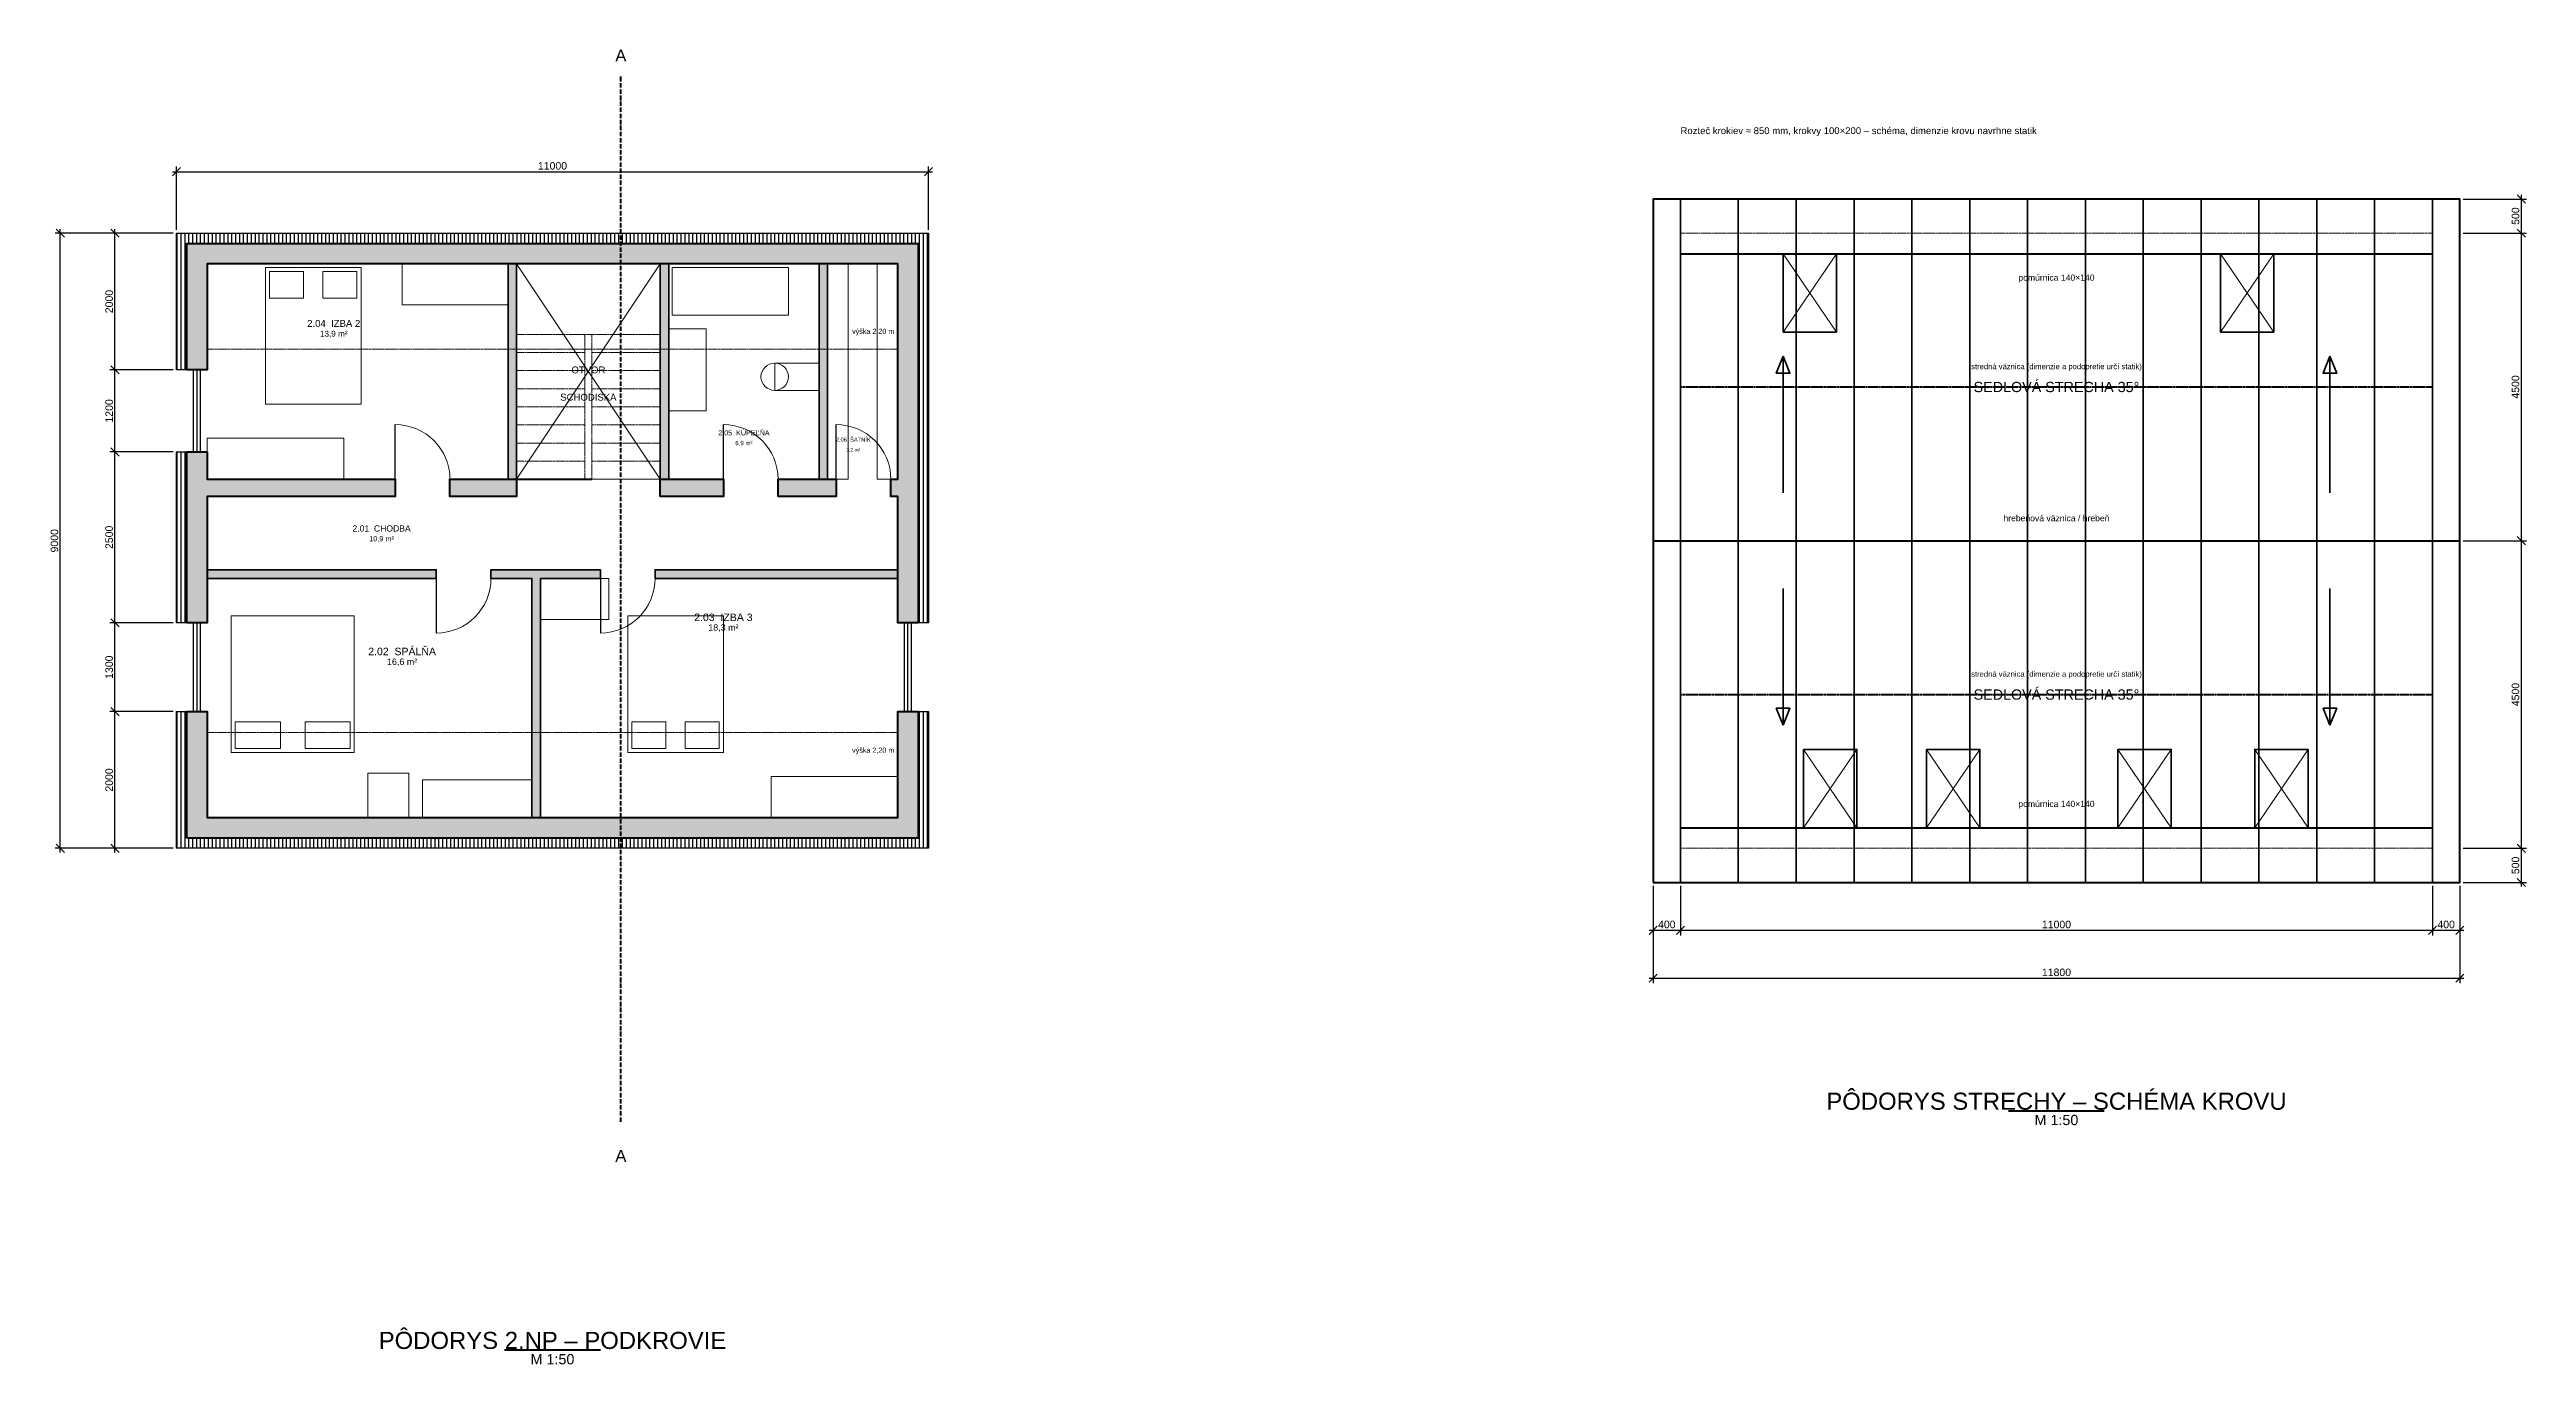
# Model space of a CAD drawing. Header units: millimetres. Extents: x -3000 to 123500, y -27552 to 52684.
# Drawn here: x 82143 to 118375, y -1552 to 17688 of the extents above; entities that cross this region are included whole.
import ezdxf
from ezdxf.enums import TextEntityAlignment as Align

# ---------------------------------------------------------------- set-up
doc = ezdxf.new("R2010")
doc.units = ezdxf.units.MM
doc.linetypes.add('DASHDOT', pattern=[3.556, 2.54, -0.508, 0, -0.508])
doc.linetypes.add('DASHED', pattern=[1.524, 1.27, -0.254])
for name, color, linetype, lineweight in [('DVERE', 3, 'Continuous', 25), ('IZOLACIA', 2, 'Continuous', 25), ('KOTY', 4, 'Continuous', 18), ('KROV', 30, 'Continuous', 35), ('NABYTOK', 8, 'Continuous', 18), ('OKNA', 4, 'Continuous', 25), ('REZ_LINIA', 1, 'DASHDOT', 35), ('SCHODISKO', 6, 'Continuous', 25), ('SKRYTE', 8, 'DASHED', 18), ('STENY_NOSNE', 7, 'Continuous', 70), ('STENY_PRIECKY', 7, 'Continuous', 35), ('STRECHA', 1, 'Continuous', 35), ('TEXT', 7, 'Continuous', 25)]:
    doc.layers.add(name, color=color, linetype=linetype, lineweight=lineweight)
doc.styles.add('DOM', font='arial.ttf')
doc.dimstyles.new('DOM_50', dxfattribs={"dimscale": 50, "dimtxt": 2.2, "dimasz": 1.5, "dimexe": 1.5, "dimexo": 1, "dimgap": 0.6, "dimtad": 1, "dimdec": 0, "dimtxsty": 'DOM', "dimtsz": 1.2, "dimcen": 2.5, "dimdle": 1.2, "dimclrd": 4, "dimclre": 4, "dimclrt": 7, "dimazin": 3, "dimtfac": 1, "dimtmove": 0, "dimatfit": 3})

msp = doc.modelspace()

# ---------------------------------------------------------------- texts
at = {"layer": 'KROV', "style": 'DOM'}
for s, height, p in [('pomúrnica 140×140', 90, (111500, 14350)), ('stredná väznica (dimenzie a podopretie určí statik)', 80, (111500, 13050)), ('hrebeňová väznica / hrebeň', 90, (111500, 10830)), ('stredná väznica (dimenzie a podopretie určí statik)', 80, (111500, 8550)), ('pomúrnica 140×140', 90, (111500, 6650))]:
    msp.add_text(s, height=height, dxfattribs=at).set_placement(p, align=Align.MIDDLE_CENTER)
at = {"layer": 'REZ_LINIA', "style": 'DOM'}
for p in [(90500, 17600), (90500, 1500)]:
    msp.add_text('A', height=175, dxfattribs=at).set_placement(p, align=Align.MIDDLE_CENTER)
at = {"layer": 'SCHODISKO', "style": 'DOM'}
for s, p in [('OTVOR', (90025, 13000)), ('SCHODISKA', (90025, 12600))]:
    msp.add_text(s, height=100, dxfattribs=at).set_placement(p, align=Align.MIDDLE_CENTER)
at = {"layer": 'SKRYTE', "style": 'DOM'}
for p in [(94500, 13564.6), (94500, 7435.4)]:
    msp.add_text('výška 2,20 m', height=75, dxfattribs=at).set_placement(p, align=Align.MIDDLE_RIGHT)
at = {"layer": 'STRECHA', "style": 'DOM'}
for p in [(111500, 12750), (111500, 8250)]:
    msp.add_text('SEDLOVÁ STRECHA 35°', height=150, dxfattribs=at).set_placement(p, align=Align.MIDDLE_CENTER)
at = {"layer": 'TEXT', "style": 'DOM'}
msp.add_text('Rozteč krokiev ≈ 850 mm, krokvy 100×200 – schéma, dimenzie krovu navrhne statik', height=100, dxfattribs=at).set_placement((106000, 16500), align=Align.MIDDLE_LEFT)
for s, height, p in [('2.04  IZBA 2', 100, (86300, 13680)), ('13,9 m²', 85, (86300, 13530)), ('2.05  KÚPEĽŇA', 75, (92300, 12080)), ('6,9 m²', 63.75, (92300, 11930)), ('2.06  ŠATNÍK', 60, (93900, 11980)), ('3,2 m²', 51, (93900, 11830)), ('2.01  CHODBA', 90, (87000, 10680)), ('10,9 m²', 76.5, (87000, 10530)), ('2.03  IZBA 3', 110, (92000, 9380)), ('18,3 m²', 93.5, (92000, 9230)), ('2.02  SPÁLŇA', 110, (87300, 8880)), ('16,6 m²', 93.5, (87300, 8730)), ('M 1:50', 150, (111500, 2025)), ('M 1:50', 150, (89500, -1475))]:
    msp.add_text(s, height=height, dxfattribs=at).set_placement(p, align=Align.MIDDLE_CENTER)
at = {"layer": 'TEXT', "color": 7, "style": 'DOM'}
for s, p in [('PÔDORYS STRECHY – SCHÉMA KROVU', (111500, 2300)), ('PÔDORYS 2.NP – PODKROVIE', (89500, -1200))]:
    msp.add_text(s, height=250, dxfattribs=at).set_placement(p, align=Align.MIDDLE_CENTER)

# ---------------------------------------------------------------- dimensions: what is measured, and where the dimension line sits
at = {"layer": 'KOTY'}
for base, p1, p2 in [((84000, 15900), (84000, 15000), (95000, 15000)), ((105600, 4800), (105600, 5500), (106000, 5500)), ((105600, 4100), (105600, 5500), (117400, 5500)), ((106000, 4800), (106000, 5500), (117000, 5500)), ((117000, 4800), (117000, 5500), (117400, 5500))]:
    msp.add_linear_dim(base=base, p1=p1, p2=p2, dimstyle='DOM_50', dxfattribs=at).render()
for base, p1, p2 in [((118300, 15000), (117400, 15000), (117400, 15500)), ((82300, 6000), (84000, 6000), (84000, 15000)), ((83100, 13000), (84000, 13000), (84000, 15000)), ((118300, 10500), (117400, 10500), (117400, 15000)), ((83100, 11800), (84000, 11800), (84000, 13000)), ((83100, 9300), (84000, 9300), (84000, 11800)), ((118300, 6000), (117400, 6000), (117400, 10500)), ((83100, 8000), (84000, 8000), (84000, 9300)), ((83100, 6000), (84000, 6000), (84000, 8000)), ((118300, 5500), (117400, 5500), (117400, 6000))]:
    msp.add_linear_dim(base=base, p1=p1, p2=p2, angle=90, dimstyle='DOM_50', dxfattribs=at).render()

# ---------------------------------------------------------------- hatches: boundary and pattern name
at = {"layer": 'IZOLACIA'}
h = msp.add_hatch(dxfattribs=at)
h.set_pattern_fill('ANSI31', color=2, scale=18, angle=45)
h.paths.add_polyline_path([(84000, 15000), (95000, 15000), (95000, 9300), (94850, 9300), (94850, 14850), (84150, 14850), (84150, 13000), (84000, 13000)])
h = msp.add_hatch(dxfattribs=at)
h.set_pattern_fill('ANSI31', color=2, scale=18, angle=45)
h.paths.add_polyline_path([(84000, 11800), (84150, 11800), (84150, 9300), (84000, 9300)])
h = msp.add_hatch(dxfattribs=at)
h.set_pattern_fill('ANSI31', color=2, scale=18, angle=45)
h.paths.add_polyline_path([(84000, 8000), (84150, 8000), (84150, 6150), (94850, 6150), (94850, 8000), (95000, 8000), (95000, 6000), (84000, 6000)])
at = {"layer": 'STENY_NOSNE'}
h = msp.add_hatch(color=252, dxfattribs=at)
h.dxf.hatch_style = 1
h.paths.add_polyline_path([(94850, 9300), (94550, 9300), (94550, 11150), (94450, 11150), (94450, 11400), (94550, 11400), (94550, 14550), (84450, 14550), (84450, 13000), (84150, 13000), (84150, 14850), (94850, 14850)])
h = msp.add_hatch(color=252, dxfattribs=at)
h.dxf.hatch_style = 1
h.paths.add_polyline_path([(84450, 11800), (84450, 11400), (87200, 11400), (87200, 11150), (84450, 11150), (84450, 9300), (84150, 9300), (84150, 11800)])
h = msp.add_hatch(color=252, dxfattribs=at)
h.dxf.hatch_style = 1
h.paths.add_polyline_path([(88975, 11400), (88975, 11150), (88000, 11150), (88000, 11400)])
h = msp.add_hatch(color=252, dxfattribs=at)
h.dxf.hatch_style = 1
h.paths.add_polyline_path([(91075, 11150), (91075, 11400), (92000, 11400), (92000, 11150)])
h = msp.add_hatch(color=252, dxfattribs=at)
h.dxf.hatch_style = 1
h.paths.add_polyline_path([(92800, 11150), (92800, 11400), (93650, 11400), (93650, 11150)])
h = msp.add_hatch(color=252, dxfattribs=at)
h.dxf.hatch_style = 1
h.paths.add_polyline_path([(84150, 6150), (84150, 8000), (84450, 8000), (84450, 6450), (94550, 6450), (94550, 8000), (94850, 8000), (94850, 6150)])
at = {"layer": 'STENY_PRIECKY'}
h = msp.add_hatch(color=254, dxfattribs=at)
h.dxf.hatch_style = 1
h.paths.add_polyline_path([(88975, 11400), (88850, 11400), (88850, 14550), (88975, 14550)])
h = msp.add_hatch(color=254, dxfattribs=at)
h.dxf.hatch_style = 1
h.paths.add_polyline_path([(91075, 11400), (91075, 14550), (91200, 14550), (91200, 11400)])
h = msp.add_hatch(color=254, dxfattribs=at)
h.dxf.hatch_style = 1
h.paths.add_polyline_path([(93400, 11400), (93400, 14550), (93525, 14550), (93525, 11400)])
h = msp.add_hatch(color=254, dxfattribs=at)
h.dxf.hatch_style = 1
h.paths.add_polyline_path([(84450, 10075), (87800, 10075), (87800, 9950), (84450, 9950)])
h = msp.add_hatch(color=254, dxfattribs=at)
h.dxf.hatch_style = 1
h.paths.add_polyline_path([(88600, 9950), (88600, 10075), (90200, 10075), (90200, 9950), (89325, 9950), (89325, 6450), (89200, 6450), (89200, 9950)])
h = msp.add_hatch(color=254, dxfattribs=at)
h.dxf.hatch_style = 1
h.paths.add_polyline_path([(94550, 9950), (91000, 9950), (91000, 10075), (94550, 10075)])

# ---------------------------------------------------------------- linework, layer by layer
at = {"layer": 'DVERE'}
for p, q in [((87200, 11400), (87200, 12200)), ((92000, 11400), (92000, 12200)), ((93650, 11400), (93650, 12200)), ((87800, 9950), (87800, 9150)), ((90200, 9950), (90200, 9150))]:
    msp.add_line(p, q, dxfattribs=at)
at = {"layer": 'DVERE', "lineweight": 13}
for centre, start, end in [((87200, 11400), 0, 90), ((92000, 11400), 0, 90), ((93650, 11400), 0, 90), ((87800, 9950), 270, 360), ((90200, 9950), 270, 360)]:
    msp.add_arc(centre, 800, start, end, dxfattribs=at)
at = {"layer": 'IZOLACIA'}
for points in [[(84000, 15000), (95000, 15000), (95000, 9300), (94850, 9300), (94850, 14850), (84150, 14850), (84150, 13000), (84000, 13000)], [(84000, 11800), (84150, 11800), (84150, 9300), (84000, 9300)], [(84000, 8000), (84150, 8000), (84150, 6150), (94850, 6150), (94850, 8000), (95000, 8000), (95000, 6000), (84000, 6000)]]:
    msp.add_lwpolyline(points, close=True, dxfattribs=at)
at = {"layer": 'KROV'}
for p, q in [((106000, 10500), (106000, 15500)), ((106846.2, 10500), (106846.2, 15500)), ((107692.3, 10500), (107692.3, 15500)), ((108538.5, 10500), (108538.5, 15500)), ((109384.6, 10500), (109384.6, 15500)), ((110230.8, 10500), (110230.8, 15500)), ((111076.9, 10500), (111076.9, 15500)), ((111923.1, 10500), (111923.1, 15500)), ((112769.2, 10500), (112769.2, 15500)), ((113615.4, 10500), (113615.4, 15500)), ((114461.5, 10500), (114461.5, 15500)), ((115307.7, 10500), (115307.7, 15500)), ((116153.8, 10500), (116153.8, 15500)), ((117000, 10500), (117000, 15500)), ((106000, 5500), (106000, 10500)), ((106846.2, 5500), (106846.2, 10500)), ((107692.3, 5500), (107692.3, 10500)), ((108538.5, 5500), (108538.5, 10500)), ((109384.6, 5500), (109384.6, 10500)), ((110230.8, 5500), (110230.8, 10500)), ((111076.9, 5500), (111076.9, 10500)), ((111923.1, 5500), (111923.1, 10500)), ((112769.2, 5500), (112769.2, 10500)), ((113615.4, 5500), (113615.4, 10500)), ((114461.5, 5500), (114461.5, 10500)), ((115307.7, 5500), (115307.7, 10500)), ((116153.8, 5500), (116153.8, 10500)), ((117000, 5500), (117000, 10500))]:
    msp.add_line(p, q, dxfattribs=at)
at = {"layer": 'KROV', "lineweight": 70}
for p, q in [((106000, 14700), (117000, 14700)), ((106000, 6300), (117000, 6300))]:
    msp.add_line(p, q, dxfattribs=at)
at = {"layer": 'KROV', "linetype": 'DASHED', "lineweight": 50, "ltscale": 25}
for p, q in [((106000, 12750), (117000, 12750)), ((106000, 8250), (117000, 8250))]:
    msp.add_line(p, q, dxfattribs=at)
at = {"layer": 'NABYTOK'}
for points in [[(85300, 12500), (86700, 12500), (86700, 14500), (85300, 14500)], [(87300, 13950), (88850, 13950), (88850, 14550), (87300, 14550)], [(91250, 13800), (92950, 13800), (92950, 14500), (91250, 14500)], [(93525, 11400), (93825, 11400), (93825, 14550), (93525, 14550)], [(94250, 11400), (94550, 11400), (94550, 14550), (94250, 14550)], [(85360, 14050), (85860, 14050), (85860, 14440), (85360, 14440)], [(86140, 14050), (86640, 14050), (86640, 14440), (86140, 14440)], [(91200, 12400), (91750, 12400), (91750, 13600), (91200, 13600)], [(92750, 12700), (93400, 12700), (93400, 13100), (92750, 13100)], [(84450, 11400), (86450, 11400), (86450, 12000), (84450, 12000)], [(89325, 9350), (90325, 9350), (90325, 9950), (89325, 9950)], [(84800, 7400), (86600, 7400), (86600, 9400), (84800, 9400)], [(90600, 7400), (92000, 7400), (92000, 9400), (90600, 9400)], [(84860, 7460), (85520, 7460), (85520, 7850), (84860, 7850)], [(85880, 7460), (86540, 7460), (86540, 7850), (85880, 7850)], [(90660, 7460), (91160, 7460), (91160, 7850), (90660, 7850)], [(91440, 7460), (91940, 7460), (91940, 7850), (91440, 7850)], [(86800, 6450), (87400, 6450), (87400, 7100), (86800, 7100)], [(87600, 6450), (89200, 6450), (89200, 7000), (87600, 7000)], [(92700, 6450), (94550, 6450), (94550, 7050), (92700, 7050)]]:
    msp.add_lwpolyline(points, close=True, dxfattribs=at)
msp.add_circle((92750, 12900), 200, dxfattribs=at)
at = {"layer": 'OKNA', "lineweight": 13}
for p, q in [((107500, 13553.2), (108280, 14700)), ((107500, 14700), (108280, 13553.2)), ((113900, 13553.2), (114680, 14700)), ((113900, 14700), (114680, 13553.2)), ((107800, 6300), (108580, 7446.8)), ((107800, 7446.8), (108580, 6300)), ((109600, 6300), (110380, 7446.8)), ((109600, 7446.8), (110380, 6300)), ((112400, 6300), (113180, 7446.8)), ((112400, 7446.8), (113180, 6300)), ((114400, 6300), (115180, 7446.8)), ((114400, 7446.8), (115180, 6300))]:
    msp.add_line(p, q, dxfattribs=at)
at = {"layer": 'OKNA'}
for p, q in [((84250, 11800), (84250, 13000)), ((84300, 11800), (84300, 13000)), ((84350, 11800), (84350, 13000)), ((84250, 8000), (84250, 9300)), ((84300, 8000), (84300, 9300)), ((84350, 8000), (84350, 9300)), ((94650, 8000), (94650, 9300)), ((94700, 8000), (94700, 9300)), ((94750, 8000), (94750, 9300))]:
    msp.add_line(p, q, dxfattribs=at)
at = {"layer": 'OKNA', "lineweight": 35}
for points in [[(107500, 13553.2), (108280, 13553.2), (108280, 14700), (107500, 14700)], [(113900, 13553.2), (114680, 13553.2), (114680, 14700), (113900, 14700)], [(107800, 6300), (108580, 6300), (108580, 7446.8), (107800, 7446.8)], [(109600, 6300), (110380, 6300), (110380, 7446.8), (109600, 7446.8)], [(112400, 6300), (113180, 6300), (113180, 7446.8), (112400, 7446.8)], [(114400, 6300), (115180, 6300), (115180, 7446.8), (114400, 7446.8)]]:
    msp.add_lwpolyline(points, close=True, dxfattribs=at)
at = {"layer": 'REZ_LINIA', "linetype": 'DASHDOT', "lineweight": 50, "ltscale": 25}
msp.add_line((90500, 2000), (90500, 17300), dxfattribs=at)
at = {"layer": 'SCHODISKO', "lineweight": 13}
for p, q in [((88975, 11400), (91075, 14550)), ((88975, 14550), (91075, 11400))]:
    msp.add_line(p, q, dxfattribs=at)
at = {"layer": 'SCHODISKO', "lineweight": 70}
msp.add_line((88975, 11400), (90075, 11400), dxfattribs=at)
at = {"layer": 'SKRYTE', "linetype": 'DASHED', "ltscale": 25}
for p, q in [((88975, 13520), (89975, 13520)), ((88975, 13520), (89975, 13520)), ((90075, 13520), (91075, 13520)), ((90075, 13520), (91075, 13520)), ((88975, 13255), (89975, 13255)), ((90075, 13255), (91075, 13255)), ((88975, 12990), (89975, 12990)), ((88975, 12725), (89975, 12725)), ((90075, 12990), (91075, 12990)), ((90075, 12725), (91075, 12725)), ((88975, 12460), (89975, 12460)), ((90075, 12460), (91075, 12460)), ((88975, 12195), (89975, 12195)), ((90075, 12195), (91075, 12195)), ((88975, 11930), (89975, 11930)), ((88975, 11665), (89975, 11665)), ((90075, 11930), (91075, 11930)), ((90075, 11665), (91075, 11665)), ((88975, 11400), (89975, 11400)), ((90075, 11400), (91075, 11400))]:
    msp.add_line(p, q, dxfattribs=at)
at = {"layer": 'SKRYTE', "linetype": 'DASHED', "lineweight": 18, "ltscale": 25}
for p, q in [((84450, 13304.6), (94550, 13304.6)), ((84450, 7695.4), (94550, 7695.4))]:
    msp.add_line(p, q, dxfattribs=at)
at = {"layer": 'SKRYTE', "linetype": 'DASHED', "ltscale": 25}
for points in [[(106000, 6000), (117000, 6000), (117000, 15000), (106000, 15000)], [(88975, 11400), (88975, 14550), (91075, 14550), (91075, 11400), (90075, 11400), (90075, 13520), (89975, 13520), (89975, 11400)]]:
    msp.add_lwpolyline(points, close=True, dxfattribs=at)
at = {"layer": 'STENY_NOSNE'}
for points in [[(94850, 9300), (94550, 9300), (94550, 11150), (94450, 11150), (94450, 11400), (94550, 11400), (94550, 14550), (84450, 14550), (84450, 13000), (84150, 13000), (84150, 14850), (94850, 14850)], [(84450, 11800), (84450, 11400), (87200, 11400), (87200, 11150), (84450, 11150), (84450, 9300), (84150, 9300), (84150, 11800)], [(88975, 11400), (88975, 11150), (88000, 11150), (88000, 11400)], [(91075, 11150), (91075, 11400), (92000, 11400), (92000, 11150)], [(92800, 11150), (92800, 11400), (93650, 11400), (93650, 11150)], [(84150, 6150), (84150, 8000), (84450, 8000), (84450, 6450), (94550, 6450), (94550, 8000), (94850, 8000), (94850, 6150)]]:
    msp.add_lwpolyline(points, close=True, dxfattribs=at)
at = {"layer": 'STENY_PRIECKY'}
for points in [[(88975, 11400), (88850, 11400), (88850, 14550), (88975, 14550)], [(91075, 11400), (91075, 14550), (91200, 14550), (91200, 11400)], [(93400, 11400), (93400, 14550), (93525, 14550), (93525, 11400)], [(84450, 10075), (87800, 10075), (87800, 9950), (84450, 9950)], [(88600, 9950), (88600, 10075), (90200, 10075), (90200, 9950), (89325, 9950), (89325, 6450), (89200, 6450), (89200, 9950)], [(94550, 9950), (91000, 9950), (91000, 10075), (94550, 10075)]]:
    msp.add_lwpolyline(points, close=True, dxfattribs=at)
at = {"layer": 'STRECHA', "lineweight": 70}
msp.add_line((105600, 10500), (117400, 10500), dxfattribs=at)
msp.add_lwpolyline([(105600, 5500), (117400, 5500), (117400, 15500), (105600, 15500)], close=True, dxfattribs=at)
at = {"layer": 'STRECHA'}
for points in [[(107500, 13200), (107400, 12950), (107600, 12950)], [(115500, 13200), (115400, 12950), (115600, 12950)], [(107500, 7800), (107400, 8050), (107600, 8050)], [(115500, 7800), (115400, 8050), (115600, 8050)]]:
    msp.add_lwpolyline(points, close=True, dxfattribs=at)
for points in [[(107500, 11200), (107500, 13200)], [(115500, 11200), (115500, 13200)], [(107500, 9800), (107500, 7800)], [(115500, 9800), (115500, 7800)]]:
    msp.add_lwpolyline(points, dxfattribs=at)
at = {"layer": 'TEXT', "lineweight": 50}
for p, q in [((110800, 2160), (112200, 2160)), ((88800, -1340), (90200, -1340))]:
    msp.add_line(p, q, dxfattribs=at)

msp.set_redraw_order([(e.dxf.handle, doc.entitydb.next_handle()) for e in msp.query("TEXT MTEXT ATTDEF DIMENSION ARC_DIMENSION")])  # texts and dimensions are drawn at this point

doc.saveas('drawing.dxf')
